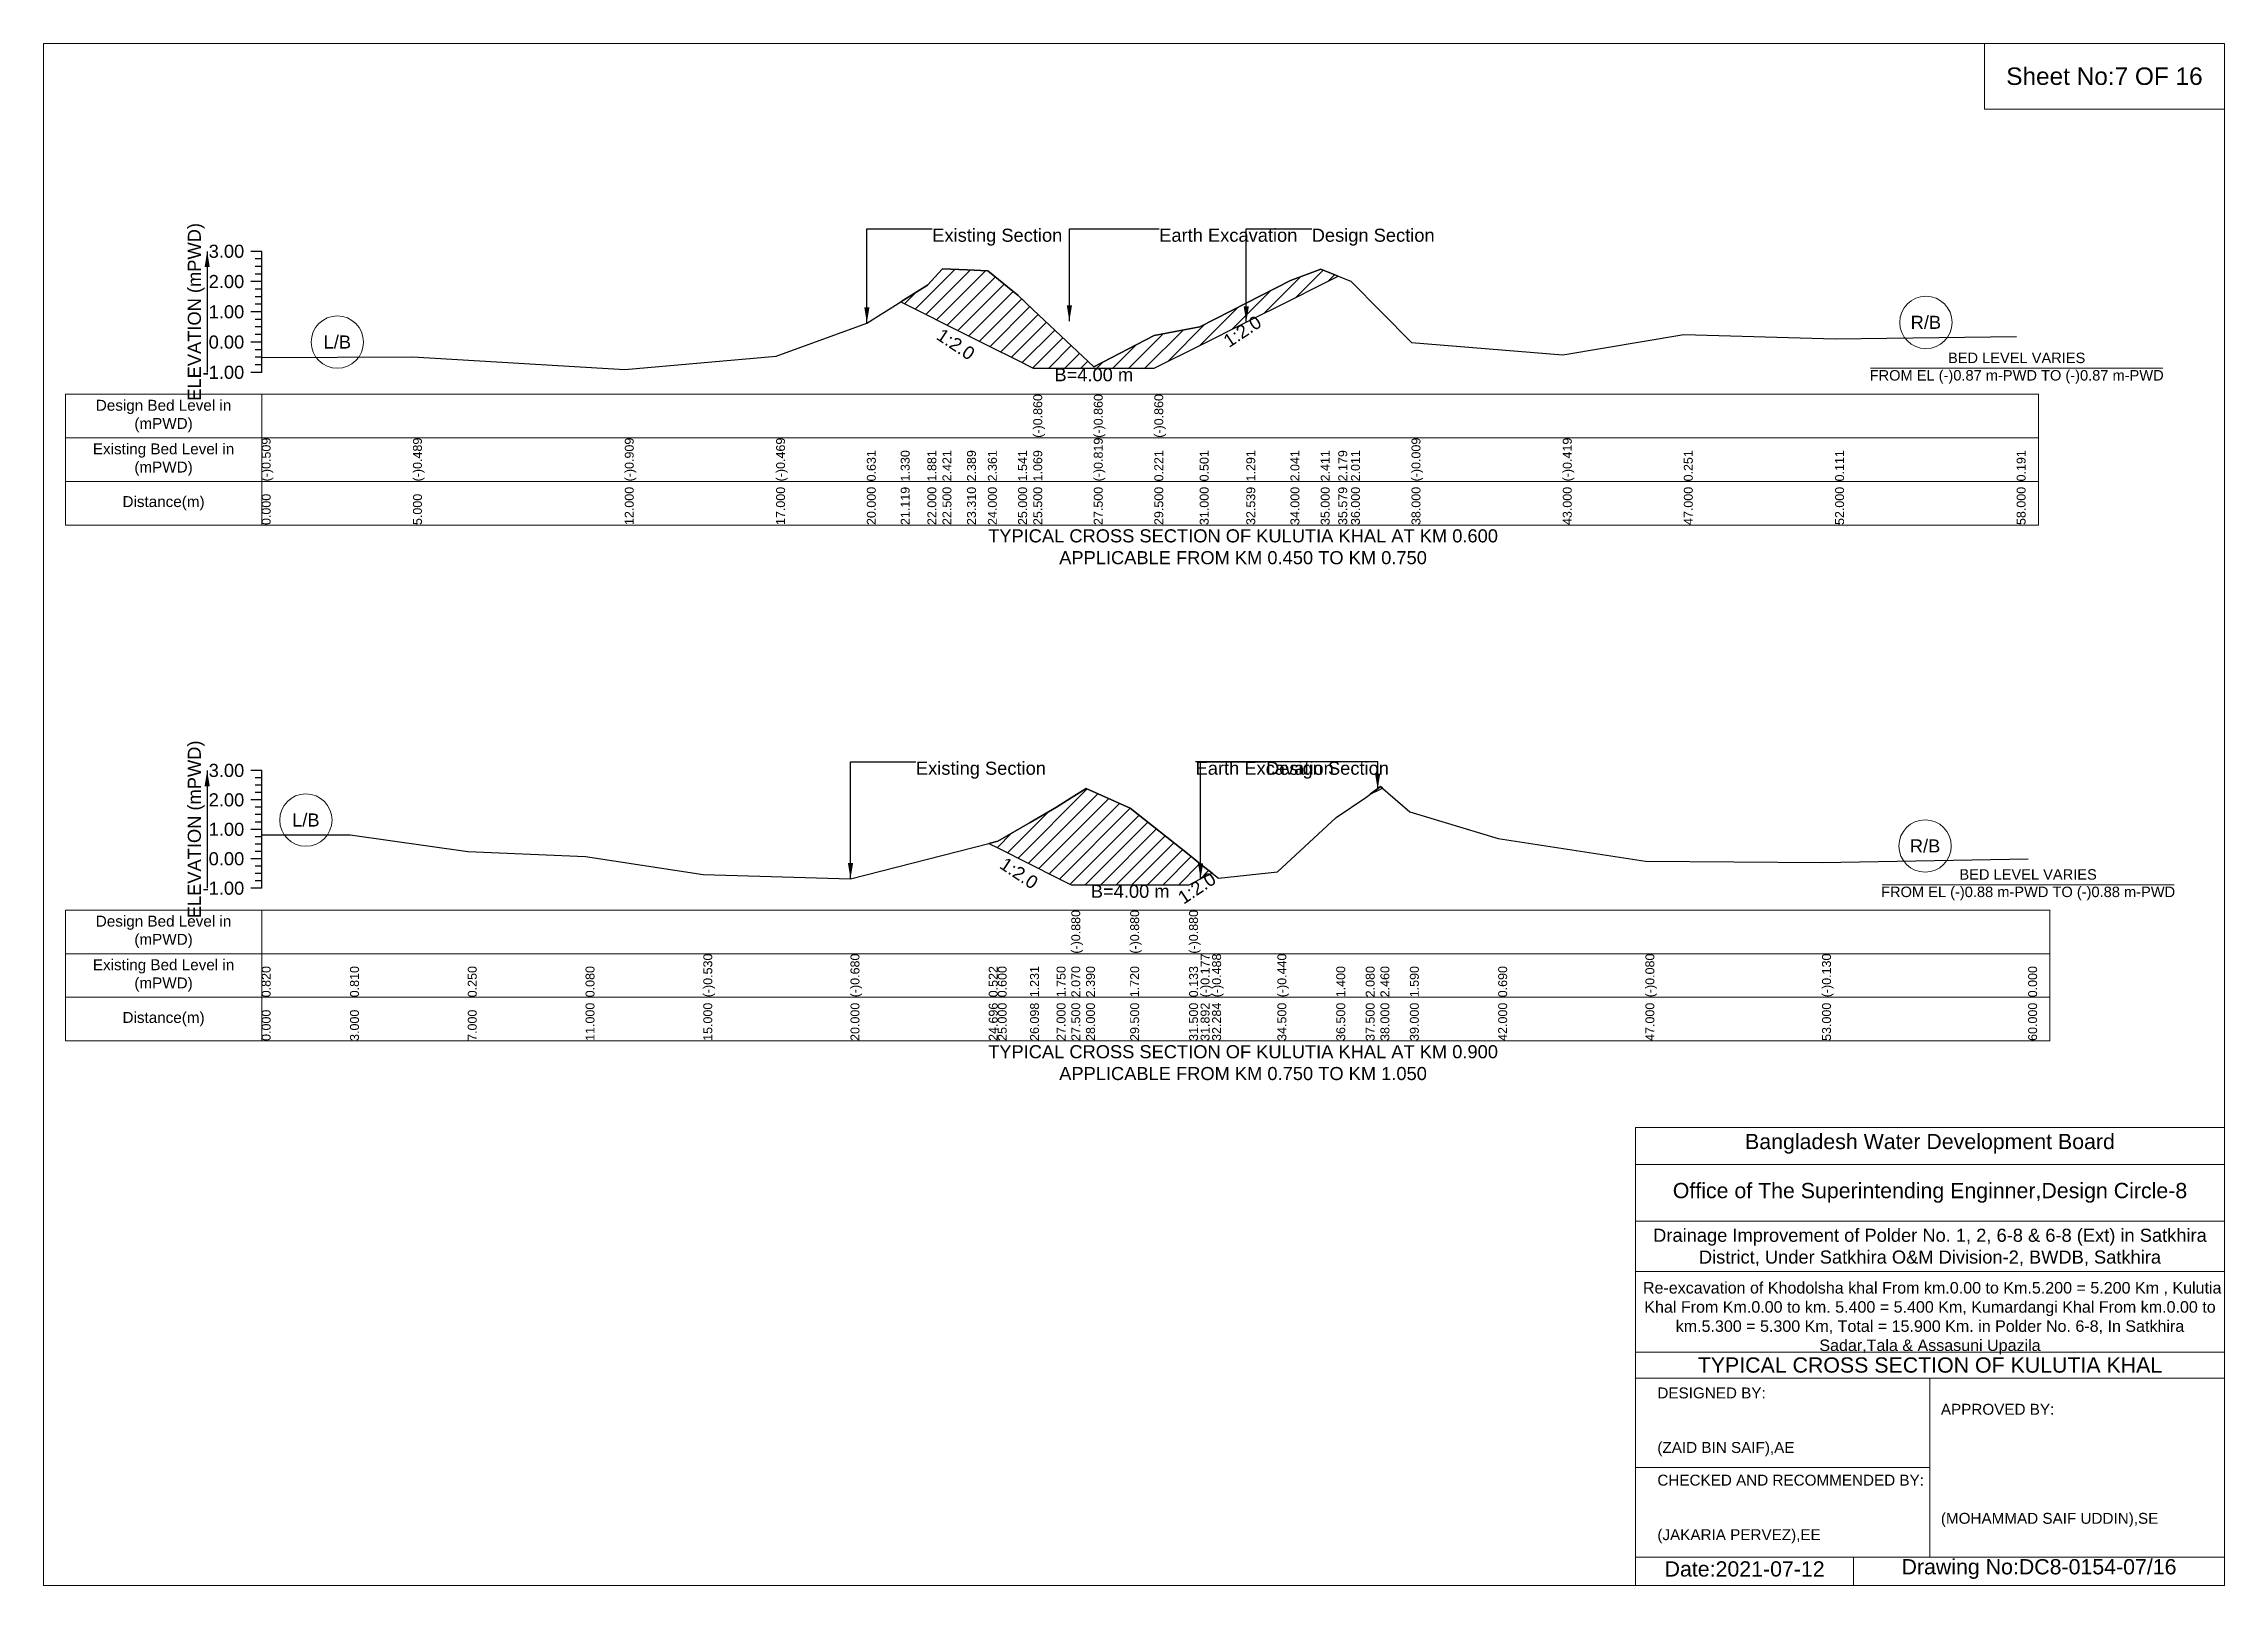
# Model space of a CAD drawing. Header units: inches. Extents: x 91000 to 568000, y -5656 to 0.
# Drawn here: x 310000 to 318000, y -5656 to 0 of the extents above; entities that cross this region are included whole.
import ezdxf

# ---------------------------------------------------------------- set-up
doc = ezdxf.new("R2010")
doc.units = ezdxf.units.IN
doc.header["$LTSCALE"] = 7
doc.header["$MEASUREMENT"] = 0
for name, color, linetype, lineweight in [('Cross section Data Border', 7, 'Continuous', 9), ('Cross Section Labels', 7, 'Continuous', 9), ('Existing_Bed_Level for Xsection', 7, 'Continuous', 25)]:
    doc.layers.add(name, color=color, linetype=linetype, lineweight=lineweight)
doc.styles.get("Standard").update_dxf_attribs({"font": 'arial.ttf'})
doc.dimstyles.get("Standard").update_dxf_attribs({"dimtxt": 0.18, "dimasz": 0.18, "dimexe": 0.18, "dimexo": 0.0625, "dimgap": 0.09, "dimtad": 0, "dimtih": 1, "dimtoh": 1, "dimdec": 4, "dimzin": 0, "dimdsep": 46, "dimtxsty": 'Standard', "dimcen": 0.09, "dimadec": 0, "dimazin": 0, "dimtfac": 1, "dimtdec": 4, "dimtofl": 0, "dimtmove": 0, "dimatfit": 3, "dimfxl": 1, "dimtolj": 1, "dimtzin": 0, "dimarcsym": 0})

msp = doc.modelspace()

# ---------------------------------------------------------------- texts
at = {"layer": 'Cross section Data Border', "char_height": 40, "width": 640, "attachment_point": 5}
for s, insert in [('Design Bed Level in (mPWD)', (310440, -1366.1)), ('Existing Bed Level in (mPWD)', (310440, -1526.1)), ('Distance(m)', (310440, -1686.1)), ('Design Bed Level in (mPWD)', (310440, -3258.6)), ('Existing Bed Level in (mPWD)', (310440, -3418.6)), ('Distance(m)', (310440, -3578.6))]:
    msp.add_mtext(s, dxfattribs=dict(at, insert=insert))
at = {"layer": 'Cross Section Labels'}
for s, insert, char_height, attachment_point in [('Sheet No:7 OF 16', (317560, -120), 64, 5), ('Existing Section', (313260, -678.9), 48, 1), ('Earth Excavation', (314092.5, -678.9), 48, 1), ('Design Section', (314651.9, -678.9), 48, 1), ('R/B', (316905, -1022.8), 48, 5), ('L/B', (311077.5, -1095), 48, 5), ('B=4.00 m', (313852.5, -1190.6), 48, 2), ('BED LEVEL VARIES ^JFROM EL (-)0.87 m-PWD TO (-)0.87 m-PWD', (317238, -1190.6), 38.4, 5), ('TYPICAL CROSS SECTION OF KULUTIA KHAL AT KM 0.600^JAPPLICABLE FROM KM 0.450 TO KM 0.750', (314400, -1846.1), 48, 5), ('Existing Section', (313200, -2634.2), 48, 1), ('Earth Excavation', (314226, -2634.2), 48, 1), ('Design Section', (314484.3, -2634.2), 48, 1), ('L/B', (310962, -2848.5), 48, 5), ('R/B', (316902, -2943.6), 48, 5), ('BED LEVEL VARIES ^JFROM EL (-)0.88 m-PWD TO (-)0.88 m-PWD', (317280, -3085.6), 38.4, 5), ('B=4.00 m', (313986, -3085.6), 48, 2), ('TYPICAL CROSS SECTION OF KULUTIA KHAL AT KM 0.900^JAPPLICABLE FROM KM 0.750 TO KM 1.050', (314400, -3738.6), 48, 5), ('Bangladesh Water Development Board', (316920, -4036), 56, 5), ('Office of The Superintending Enginner,Design Circle-8', (316920, -4216), 56, 5)]:
    msp.add_mtext(s, dxfattribs=dict(at, insert=insert, char_height=char_height, attachment_point=attachment_point))
at = {"layer": 'Cross Section Labels', "char_height": 48, "attachment_point": 2}
for insert, rotation in [((314384.1, -1035.7), 33.69007), ((313359.6, -1082.9), 326.30993), ((313591.6, -3023.4), 326.30993), ((314217.3, -3077.9), 33.69007)]:
    msp.add_mtext('1:2.0', dxfattribs=dict(at, insert=insert, rotation=rotation))
at = {"layer": 'Cross Section Labels'}
for s, insert, char_height, width, attachment_point in [('Drainage Improvement of Polder No. 1, 2, 6-8 & 6-8 (Ext) in Satkhira District, Under Satkhira O&M Division-2, BWDB, Satkhira', (316920, -4416), 48, 2240, 5), (' Re-excavation of Khodolsha khal From km.0.00 to Km.5.200 = 5.200 Km , Kulutia Khal From Km.0.00 to km. 5.400 = 5.400 Km, Kumardangi Khal From km.0.00 to km.5.300 = 5.300 Km, Total = 15.900 Km. in Polder No. 6-8, In Satkhira Sadar,Tala & Assasuni Upazila', (316920, -4676), 42.1524, 2160, 5), ('TYPICAL CROSS SECTION OF KULUTIA KHAL', (316920, -4848), 56, 2240, 5), ('DESIGNED BY:^J^J^J(ZAID BIN SAIF),AE', (315920, -5056), 40, 1120, 4), ('APPROVED BY:^J^J^J^J^J^J(MOHAMMAD SAIF UDDIN),SE', (316960, -5216), 40, 1120, 4), ('CHECKED AND RECOMMENDED BY:^J^J^J(JAKARIA PERVEZ),EE', (315920, -5376), 40, 1120, 4), ('Date:2021-07-12', (316240, -5596), 56, 1120, 5), ('Drawing No:DC8-0154-07/16', (317320, -5596), 56, 1760, 5)]:
    msp.add_mtext(s, dxfattribs=dict(at, insert=insert, char_height=char_height, width=width, attachment_point=attachment_point))
at = {"layer": 'Existing_Bed_Level for Xsection', "rotation": 90}
for s, insert, char_height, attachment_point in [('ELEVATION (mPWD)', (310560, -984.1), 48, 5), ('(-)0.860', (313630.5, -1446.1), 32.8, 1), ('(-)0.860', (313852.5, -1446.1), 32.8, 1), ('(-)0.860', (314074.5, -1446.1), 32.8, 1), ('(-)0.509', (310800, -1606.1), 32.8, 1), ('(-)0.489', (311355, -1606.1), 32.8, 1), ('(-)0.909', (312132, -1606.1), 32.8, 1), ('(-)0.469', (312687, -1606.1), 32.8, 1), ('0.631', (313020, -1606.1), 32.8, 1), ('1.330', (313144.2, -1606.1), 32.8, 1), ('1.881', (313242, -1606.1), 32.8, 1), ('2.421', (313297.5, -1606.1), 32.8, 1), ('2.389', (313387.4, -1606.1), 32.8, 1), ('2.361', (313464, -1606.1), 32.8, 1), ('1.541', (313575, -1606.1), 32.8, 1), ('1.069', (313630.5, -1606.1), 32.8, 1), ('(-)0.819', (313852.5, -1606.1), 32.8, 1), ('0.221', (314074.5, -1606.1), 32.8, 1), ('0.501', (314241, -1606.1), 32.8, 1), ('1.291', (314411.9, -1606.1), 32.8, 1), ('2.041', (314574, -1606.1), 32.8, 1), ('2.411', (314685, -1606.1), 32.8, 1), ('2.179', (314749.3, -1606.1), 32.8, 1), ('2.011', (314796, -1606.1), 32.8, 1), ('(-)0.009', (315018, -1606.1), 32.8, 1), ('(-)0.419', (315573, -1606.1), 32.8, 1), ('0.251', (316017, -1606.1), 32.8, 1), ('0.111', (316572, -1606.1), 32.8, 1), ('0.191', (317238, -1606.1), 32.8, 1), ('0.000', (310800, -1766.1), 32.8, 1), ('5.000', (311355, -1766.1), 32.8, 1), ('12.000', (312132, -1766.1), 32.8, 1), ('17.000', (312687, -1766.1), 32.8, 1), ('20.000', (313020, -1766.1), 32.8, 1), ('21.119', (313144.2, -1766.1), 32.8, 1), ('22.000', (313242, -1766.1), 32.8, 1), ('22.500', (313297.5, -1766.1), 32.8, 1), ('23.310', (313387.4, -1766.1), 32.8, 1), ('24.000', (313464, -1766.1), 32.8, 1), ('25.000', (313575, -1766.1), 32.8, 1), ('25.500', (313630.5, -1766.1), 32.8, 1), ('27.500', (313852.5, -1766.1), 32.8, 1), ('29.500', (314074.5, -1766.1), 32.8, 1), ('31.000', (314241, -1766.1), 32.8, 1), ('32.539', (314411.9, -1766.1), 32.8, 1), ('34.000', (314574, -1766.1), 32.8, 1), ('35.000', (314685, -1766.1), 32.8, 1), ('35.579', (314749.3, -1766.1), 32.8, 1), ('36.000', (314796, -1766.1), 32.8, 1), ('38.000', (315018, -1766.1), 32.8, 1), ('43.000', (315573, -1766.1), 32.8, 1), ('47.000', (316017, -1766.1), 32.8, 1), ('52.000', (316572, -1766.1), 32.8, 1), ('58.000', (317238, -1766.1), 32.8, 1), ('ELEVATION (mPWD)', (310560, -2882.6), 48, 5), ('(-)0.880', (313770, -3338.6), 32.8, 1), ('(-)0.880', (313986, -3338.6), 32.8, 1), ('(-)0.880', (314202, -3338.6), 32.8, 1), ('(-)0.530', (312420, -3498.6), 32.8, 1), ('(-)0.680', (312960, -3498.6), 32.8, 1), ('(-)0.177', (314244.3, -3498.6), 32.8, 1), ('(-)0.488', (314286.6, -3498.6), 32.8, 1), ('(-)0.440', (314526, -3498.6), 32.8, 1), ('(-)0.080', (315876, -3498.6), 32.8, 1), ('(-)0.130', (316524, -3498.6), 32.8, 1), ('0.820', (310800, -3498.6), 32.8, 1), ('0.810', (311124, -3498.6), 32.8, 1), ('0.250', (311556, -3498.6), 32.8, 1), ('0.080', (311988, -3498.6), 32.8, 1), ('0.522', (313467.1, -3498.6), 32.8, 1), ('0.600', (313500, -3498.6), 32.8, 1), ('1.231', (313618.6, -3498.6), 32.8, 1), ('1.750', (313716, -3498.6), 32.8, 1), ('2.070', (313770, -3498.6), 32.8, 1), ('2.390', (313824, -3498.6), 32.8, 1), ('1.720', (313986, -3498.6), 32.8, 1), ('0.133', (314202, -3498.6), 32.8, 1), ('1.400', (314742, -3498.6), 32.8, 1), ('2.080', (314850, -3498.6), 32.8, 1), ('2.460', (314904, -3498.6), 32.8, 1), ('1.590', (315012, -3498.6), 32.8, 1), ('0.690', (315336, -3498.6), 32.8, 1), ('0.000', (317280, -3498.6), 32.8, 1), ('32.284', (314286.6, -3658.6), 32.8, 1), ('0.000', (310800, -3658.6), 32.8, 1), ('3.000', (311124, -3658.6), 32.8, 1), ('7.000', (311556, -3658.6), 32.8, 1), ('11.000', (311988, -3658.6), 32.8, 1), ('15.000', (312420, -3658.6), 32.8, 1), ('20.000', (312960, -3658.6), 32.8, 1), ('24.696', (313467.1, -3658.6), 32.8, 1), ('25.000', (313500, -3658.6), 32.8, 1), ('26.098', (313618.6, -3658.6), 32.8, 1), ('27.000', (313716, -3658.6), 32.8, 1), ('27.500', (313770, -3658.6), 32.8, 1), ('28.000', (313824, -3658.6), 32.8, 1), ('29.500', (313986, -3658.6), 32.8, 1), ('31.500', (314202, -3658.6), 32.8, 1), ('31.892', (314244.3, -3658.6), 32.8, 1), ('34.500', (314526, -3658.6), 32.8, 1), ('36.500', (314742, -3658.6), 32.8, 1), ('37.500', (314850, -3658.6), 32.8, 1), ('38.000', (314904, -3658.6), 32.8, 1), ('39.000', (315012, -3658.6), 32.8, 1), ('42.000', (315336, -3658.6), 32.8, 1), ('47.000', (315876, -3658.6), 32.8, 1), ('53.000', (316524, -3658.6), 32.8, 1), ('60.000', (317280, -3658.6), 32.8, 1)]:
    msp.add_mtext(s, dxfattribs=dict(at, insert=insert, char_height=char_height, attachment_point=attachment_point))
at = {"layer": 'Existing_Bed_Level for Xsection', "char_height": 48, "attachment_point": 6}
for s, insert in [('3.00', (310736, -762.1)), ('2.00', (310736, -873.1)), ('1.00', (310736, -984.1)), ('0.00', (310736, -1095.1)), ('-1.00', (310736, -1206.1)), ('3.00', (310736, -2666.6)), ('2.00', (310736, -2774.6)), ('1.00', (310736, -2882.6)), ('0.00', (310736, -2990.6)), ('-1.00', (310736, -3098.6))]:
    msp.add_mtext(s, dxfattribs=dict(at, insert=insert))

# ---------------------------------------------------------------- hatches: boundary and pattern name
at = {"layer": 'Existing_Bed_Level for Xsection'}
h = msp.add_hatch(dxfattribs=at)
h.set_pattern_fill('ANSI31', color=256, scale=333, style=0)
h.paths.add_polyline_path([(313144.2, -947.4), (313242, -996.3), (313297.5, -1024.1), (313387.4, -1069), (313464, -1107.3), (313575, -1162.8), (313630.5, -1190.6), (313852.5, -1190.6), (314074.5, -1190.6), (314241, -1107.3), (314411.9, -1021.9), (314574, -940.8), (314685, -885.3), (314749.3, -853.2), (314685, -827.5), (314574, -868.5), (314411.9, -951.8), (314241, -1039.5), (314074.5, -1070.6), (313852.5, -1186), (313630.5, -976.4), (313575, -924), (313464, -833), (313387.4, -830), (313297.5, -826.4), (313242, -886.3)])
h = msp.add_hatch(dxfattribs=at)
h.set_pattern_fill('ANSI31', color=256, scale=324, style=0)
h.paths.add_polyline_path([(313467.1, -2934.2), (313500, -2950.6), (313618.6, -3009.9), (313716, -3058.6), (313770, -3085.6), (313824, -3085.6), (313986, -3085.6), (314202, -3085.6), (314244.3, -3064.4), (314286.6, -3043.3), (314244.3, -3009.7), (314202, -2976.2), (313986, -2804.8), (313824, -2732.4), (313770, -2767), (313716, -2801.6), (313618.6, -2857.6), (313500, -2925.8)])
h = msp.add_hatch(dxfattribs=at)
h.set_pattern_fill('ANSI31', color=256, scale=324, style=0)
h.paths.add_polyline_path([(314866.6, -2753.3), (314904, -2734.6), (314911.1, -2731.1), (314904, -2724.9)])

# ---------------------------------------------------------------- linework, layer by layer
at = {"layer": 'Cross section Data Border'}
for points in [[(310080, -1286.1), (317318, -1286.1), (317318, -1766.1), (310080, -1766.1)], [(310080, -3178.6), (317360, -3178.6), (317360, -3658.6), (310080, -3658.6)]]:
    msp.add_lwpolyline(points, close=True, dxfattribs=at)
for points in [[(310800, -1286.1), (310800, -1766.1)], [(310080, -1446.1), (317318, -1446.1)], [(310080, -1606.1), (317318, -1606.1)], [(310800, -3178.6), (310800, -3658.6)], [(310080, -3338.6), (317360, -3338.6)], [(310080, -3498.6), (317360, -3498.6)]]:
    msp.add_lwpolyline(points, dxfattribs=at)
at = {"layer": 'Cross Section Labels'}
for points in [[(310000, 0), (318000, 0), (318000, -5656), (310000, -5656)], [(317120, 0), (318000, 0), (318000, -240), (317120, -240)]]:
    msp.add_lwpolyline(points, close=True, dxfattribs=at)
for points in [[(316702.2, -1190.6), (317773.8, -1190.6)], [(316744.2, -3085.6), (317815.8, -3085.6)], [(315840, -5656), (315840, -3976), (318000, -3976)], [(315840, -4112), (318000, -4112)], [(315840, -4320), (318000, -4320)], [(315840, -4504), (318000, -4504)], [(315840, -4800), (318000, -4800)], [(315840, -4896), (318000, -4896)], [(316920, -4896), (316920, -5552)], [(315840, -5224), (316920, -5224)], [(315840, -5552), (318000, -5552)], [(316640, -5552), (316640, -5656)]]:
    msp.add_lwpolyline(points, dxfattribs=at)
for centre in [(316905, -1022.8), (311077.5, -1095), (310962, -2848.5), (316902, -2943.6)]:
    msp.add_circle(centre, 96, dxfattribs=at)
at = {"layer": 'Existing_Bed_Level for Xsection'}
for points in [[(310800, -762.1), (310760, -762.1)], [(310800, -789.9), (310776, -789.9)], [(310800, -1206.1), (310800, -1095.1), (310800, -984.1), (310800, -873.1), (310800, -762.1)], [(310800, -873.1), (310760, -873.1)], [(310800, -817.6), (310776, -817.6)], [(310800, -845.4), (310776, -845.4)], [(310800, -1151.6), (311355, -1149.4), (312132, -1196), (312687, -1147.2), (313020, -1025.1), (313144.2, -947.4), (313242, -886.3), (313297.5, -826.4), (313387.4, -830), (313464, -833), (313575, -924), (313630.5, -976.4), (313630.5, -976.4), (313852.5, -1186), (313852.5, -1186), (314074.5, -1070.6), (314074.5, -1070.6), (314241, -1039.5), (314411.9, -951.8), (314574, -868.5), (314685, -827.5), (314749.3, -853.2), (314796, -871.9), (315018, -1096.1), (315573, -1141.6), (316017, -1067.2), (316572, -1082.8), (317238, -1073.9)], [(310800, -900.9), (310776, -900.9)], [(310800, -928.6), (310776, -928.6)], [(310800, -956.4), (310776, -956.4)], [(310800, -984.1), (310760, -984.1)], [(310800, -1011.9), (310776, -1011.9)], [(310800, -1039.6), (310776, -1039.6)], [(310800, -1095.1), (310760, -1095.1)], [(310800, -1067.4), (310776, -1067.4)], [(310800, -1122.9), (310776, -1122.9)], [(310800, -1150.6), (310776, -1150.6)], [(310800, -1178.4), (310776, -1178.4)], [(310800, -1206.1), (310760, -1206.1)], [(310800, -2666.6), (310760, -2666.6)], [(310800, -2693.6), (310776, -2693.6)], [(310800, -3098.6), (310800, -2990.6), (310800, -2882.6), (310800, -2774.6), (310800, -2666.6)], [(310800, -2774.6), (310760, -2774.6)], [(310800, -2720.6), (310776, -2720.6)], [(310800, -2747.6), (310776, -2747.6)], [(310800, -2902), (311124, -2903.1), (311556, -2963.6), (311988, -2981.9), (312420, -3047.8), (312960, -3064), (313467.1, -2934.2), (313500, -2925.8), (313618.6, -2857.6), (313716, -2801.6), (313770, -2767), (313770, -2767), (313824, -2732.4), (313986, -2804.8), (313986, -2804.8), (314202, -2976.2), (314202, -2976.2), (314244.3, -3009.7), (314286.6, -3043.3), (314310, -3061.8), (314526, -3038.1), (314742, -2839.4), (314850, -2765.9), (314904, -2724.9), (315012, -2818.8), (315336, -2916), (315876, -2999.2), (316524, -3004.6), (317280, -2990.6)], [(310800, -2801.6), (310776, -2801.6)], [(310800, -2828.6), (310776, -2828.6)], [(310800, -2855.6), (310776, -2855.6)], [(310800, -2882.6), (310760, -2882.6)], [(310800, -2909.6), (310776, -2909.6)], [(310800, -2936.6), (310776, -2936.6)], [(310800, -2990.6), (310760, -2990.6)], [(310800, -2963.6), (310776, -2963.6)], [(310800, -3017.6), (310776, -3017.6)], [(310800, -3098.6), (310760, -3098.6)], [(310800, -3044.6), (310776, -3044.6)], [(310800, -3071.6), (310776, -3071.6)]]:
    msp.add_lwpolyline(points, dxfattribs=at)
for points in [[(313144.2, -947.4), (313242, -996.3), (313297.5, -1024.1), (313387.4, -1069), (313464, -1107.3), (313575, -1162.8), (313630.5, -1190.6), (313630.5, -1190.6), (313852.5, -1190.6), (313852.5, -1190.6), (314074.5, -1190.6), (314074.5, -1190.6), (314241, -1107.3), (314411.9, -1021.9), (314574, -940.8), (314685, -885.3), (314749.3, -853.2), (314685, -827.5), (314574, -868.5), (314411.9, -951.8), (314241, -1039.5), (314074.5, -1070.6), (314074.5, -1070.6), (313852.5, -1186), (313852.5, -1186), (313630.5, -976.4), (313630.5, -976.4), (313575, -924), (313464, -833), (313387.4, -830), (313297.5, -826.4), (313242, -886.3)], [(313467.1, -2934.2), (313500, -2950.6), (313618.6, -3009.9), (313716, -3058.6), (313770, -3085.6), (313770, -3085.6), (313824, -3085.6), (313986, -3085.6), (313986, -3085.6), (314202, -3085.6), (314202, -3085.6), (314244.3, -3064.4), (314286.6, -3043.3), (314286.6, -3043.3), (314286.6, -3043.3), (314244.3, -3009.7), (314202, -2976.2), (314202, -2976.2), (313986, -2804.8), (313986, -2804.8), (313824, -2732.4), (313770, -2767), (313770, -2767), (313716, -2801.6), (313618.6, -2857.6), (313500, -2925.8)], [(314866.6, -2753.3), (314904, -2734.6), (314911.1, -2731.1), (314904, -2724.9)]]:
    msp.add_lwpolyline(points, close=True, dxfattribs=at)

msp.set_redraw_order([(e.dxf.handle, doc.entitydb.next_handle()) for e in msp.query("TEXT MTEXT ATTDEF DIMENSION ARC_DIMENSION")])  # texts and dimensions are drawn at this point

# ---------------------------------------------------------------- leaders
at = {"layer": 'Cross Section Labels', "annotation_type": 0, "has_hookline": 1}
for points, hookline_direction, text_width in [([(313020, -1025.1), (313020, -678.9), (313259.9, -678.9)], 0, 467.2), ([(313762.9, -1018.2), (313762.9, -678.9), (314092.4, -678.9)], 0, 497), ([(314411.9, -1021.9), (314411.9, -678.9), (314651.8, -678.9)], 0, 441.2), ([(312960, -3064), (312960, -2634.2), (313199.9, -2634.2)], 0, 467.2), ([(314893.9, -2736.4), (314893.9, -2634.2), (314226.1, -2634.2)], 1, 497), ([(314244.3, -3064.4), (314244.3, -2634.2), (314484.2, -2634.2)], 0, 441.2)]:
    msp.add_leader(points, dimstyle='Standard', override={"dimasz": 57.6}, dxfattribs=dict(at, hookline_direction=hookline_direction, text_width=text_width))
at = {"layer": 'Existing_Bed_Level for Xsection'}
for points in [[(310600, -762.1), (310600, -1206.1)], [(310600, -2666.6), (310600, -3098.6)]]:
    msp.add_leader(points, dimstyle='Standard', override={"dimasz": 57.6}, dxfattribs=at)

doc.saveas('drawing.dxf')
